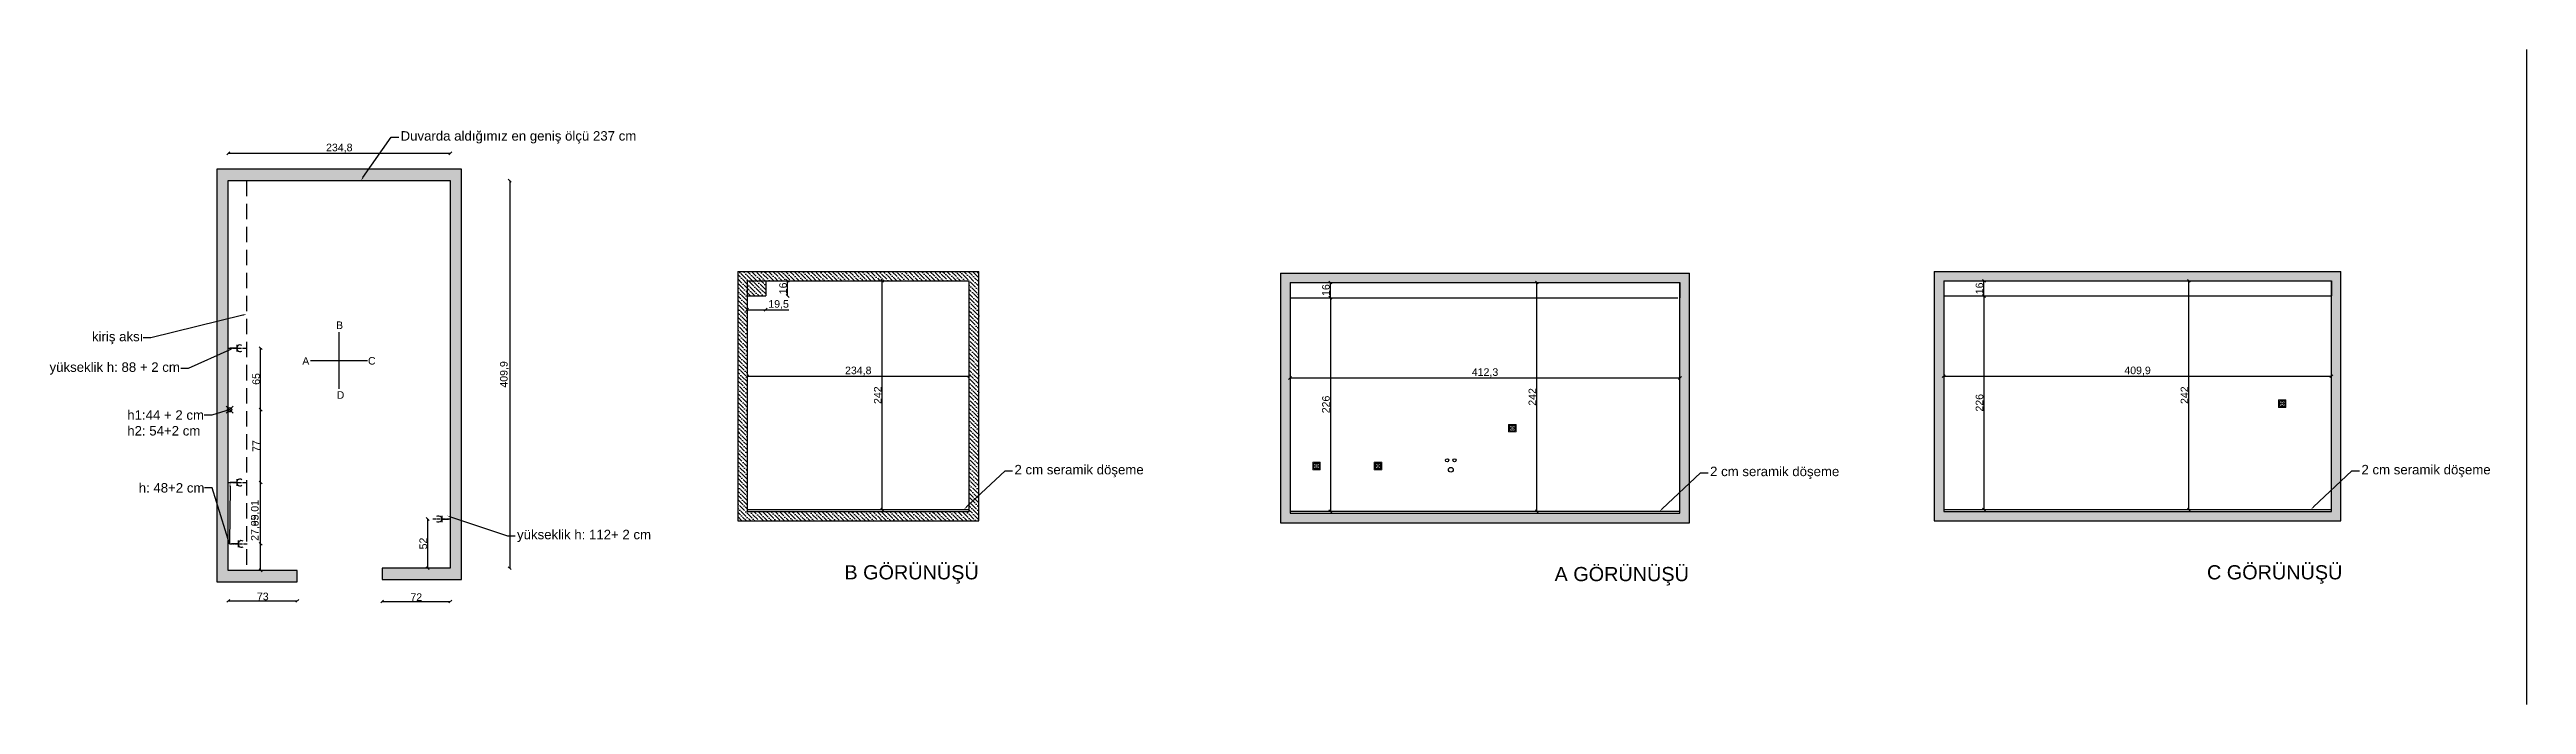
# Model space of a CAD drawing. Header units: millimetres. Extents: x -1860 to 15304, y 307 to 22353.
# Drawn here: x 3606 to 6225, y 19920 to 20613 of the extents above; entities that cross this region are included whole.
import ezdxf
from ezdxf import colors
from ezdxf.entities.mleader import LeaderData, LeaderLine
from ezdxf.math import Vec2, Vec3

# ---------------------------------------------------------------- set-up
doc = ezdxf.new("R2010")
doc.units = ezdxf.units.MM
doc.set_wipeout_variables(frame=1)
doc.linetypes.add('( Hidden )', pattern=[0.375, 0.25, -0.125])
doc.linetypes.add('CENTER', pattern=[50.8, 31.75, -6.35, 6.35, -6.35])
for name, color, linetype in [('0_Toner_Axis', 8, 'CENTER'), ('5_Toner_Electrical', 133, 'Continuous'), ('perde', 90, 'Continuous'), ('prizler elektrik', 2, 'Continuous')]:
    doc.layers.add(name, color=color, linetype=linetype)
doc.layers.add('5_ID-Electrical _Priz', color=3, linetype='Continuous', lineweight=0)
doc.layers.add('çerçeve', color=40, linetype='Continuous', lineweight=40)
doc.styles.get("Standard").update_dxf_attribs({"font": 'arial.ttf'})
doc.dimstyles.new('ISO-25', dxfattribs={"dimtxt": 8, "dimasz": 3, "dimexe": 1.25, "dimexo": 0.625, "dimtad": 1, "dimtxsty": 'Standard', "dimblk": 'OBLIQUE', "dimcen": 2.5, "dimse1": 1, "dimse2": 1, "dimadec": 0, "dimazin": 0, "dimtfac": 1, "dimtmove": 0, "dimatfit": 3, "dimldrblk": 'OBLIQUE', "dimfxl": 1, "dimarcsym": 0})
pattern_1 = [(315, (-2901.9536, 11109.7575), (6.1739261, -1.683798), [7.9375, -1.5875, 0, -1.5875])]

msp = doc.modelspace()

# ---------------------------------------------------------------- texts
at = {"color": 1, "attachment_point": 1}
for s, insert, char_height, width in [('B', (3909.17165, 20325.52306), 8, 7.0048524), ('A', (3873.46247, 20287.66272), 8, 7.0048524), ('C', (3942.9448, 20287.87784), 8, 7.0048524), ('D', (3909.817, 20251.73842), 8, 7.0048524), ('B GÖRÜNÜŞÜ', (4446.65282, 20067.65664), 15, 172.095613), ('A GÖRÜNÜŞÜ', (5197.51107, 20065.78837), 15, 172.095613), ('C GÖRÜNÜŞÜ', (5887.30074, 20067.65664), 15, 172.095613)]:
    msp.add_mtext(s, dxfattribs=dict(at, insert=insert, char_height=char_height, width=width))

# ---------------------------------------------------------------- blocks, each defined once
blk = doc.blocks.new('_Oblique')
at = {"color": 0, "linetype": 'ByBlock', "lineweight": -2}
blk.add_line((-0.5, -0.5), (0.5, 0.5), dxfattribs=at)
blk = doc.blocks.new('*D483')
at = {"layer": 'Defpoints', "color": 0, "transparency": 16777216}
for p in [(4030, 20503.4), (3795.2, 20474.5), (4030, 20474.5)]:
    blk.add_point(p, dxfattribs=at)
at = {"layer": 'çerçeve', "color": 0, "lineweight": -2, "transparency": 16777216}
blk.add_line((3795.2, 20503.4), (4030, 20503.4), dxfattribs=at)
at = {"layer": 'çerçeve', "color": 0, "lineweight": -2, "transparency": 16777216, "xscale": 3, "yscale": 3, "zscale": 3, "rotation": 180}
blk.add_blockref('_Oblique', (3795.2, 20503.4), dxfattribs=at)
at = {"layer": 'çerçeve', "color": 0, "lineweight": -2, "transparency": 16777216, "xscale": 3, "yscale": 3, "zscale": 3}
blk.add_blockref('_Oblique', (4030, 20503.4), dxfattribs=at)
at = {"layer": 'çerçeve', "color": 0, "transparency": 16777216, "insert": (3912.6, 20508.8), "char_height": 8, "attachment_point": 5}
blk.add_mtext('234,8', dxfattribs=at)
blk = doc.blocks.new('*D484')
at = {"layer": 'Defpoints', "color": 0, "transparency": 16777216}
for p in [(4030, 20474.5), (4030, 20064.6), (4092.8, 20064.6)]:
    blk.add_point(p, dxfattribs=at)
at = {"layer": 'çerçeve', "color": 0, "lineweight": -2, "transparency": 16777216}
blk.add_line((4092.8, 20474.5), (4092.8, 20064.6), dxfattribs=at)
at = {"layer": 'çerçeve', "color": 0, "lineweight": -2, "transparency": 16777216, "xscale": 3, "yscale": 3, "zscale": 3}
for p, rotation in [((4092.8, 20474.5), 90), ((4092.8, 20064.6), 270)]:
    blk.add_blockref('_Oblique', p, dxfattribs=dict(at, rotation=rotation))
at = {"layer": 'çerçeve', "color": 0, "transparency": 16777216, "insert": (4087.3, 20269.5), "char_height": 8, "attachment_point": 5, "rotation": 90}
blk.add_mtext('409,9', dxfattribs=at)
blk = doc.blocks.new('*D485')
at = {"layer": 'Defpoints', "color": 0, "transparency": 16777216}
for p in [(3795.2, 20062.2), (3868.2, 20062.2), (3868.2, 20029.9)]:
    blk.add_point(p, dxfattribs=at)
at = {"layer": 'çerçeve', "color": 0, "lineweight": -2, "transparency": 16777216}
blk.add_line((3795.2, 20029.9), (3868.2, 20029.9), dxfattribs=at)
at = {"layer": 'çerçeve', "color": 0, "lineweight": -2, "transparency": 16777216, "xscale": 3, "yscale": 3, "zscale": 3, "rotation": 180}
blk.add_blockref('_Oblique', (3795.2, 20029.9), dxfattribs=at)
at = {"layer": 'çerçeve', "color": 0, "lineweight": -2, "transparency": 16777216, "xscale": 3, "yscale": 3, "zscale": 3}
blk.add_blockref('_Oblique', (3868.2, 20029.9), dxfattribs=at)
at = {"layer": 'çerçeve', "color": 0, "transparency": 16777216, "insert": (3831.7, 20034.6), "char_height": 8, "attachment_point": 5}
blk.add_mtext('73', dxfattribs=at)
blk = doc.blocks.new('*D486')
at = {"layer": 'Defpoints', "color": 0, "transparency": 16777216}
for p in [(3958, 20064.6), (4030, 20064.6), (4030, 20029.3)]:
    blk.add_point(p, dxfattribs=at)
at = {"layer": 'çerçeve', "color": 0, "lineweight": -2, "transparency": 16777216}
blk.add_line((3958, 20029.3), (4030, 20029.3), dxfattribs=at)
at = {"layer": 'çerçeve', "color": 0, "lineweight": -2, "transparency": 16777216, "xscale": 3, "yscale": 3, "zscale": 3, "rotation": 180}
blk.add_blockref('_Oblique', (3958, 20029.3), dxfattribs=at)
at = {"layer": 'çerçeve', "color": 0, "lineweight": -2, "transparency": 16777216, "xscale": 3, "yscale": 3, "zscale": 3}
blk.add_blockref('_Oblique', (4030, 20029.3), dxfattribs=at)
at = {"layer": 'çerçeve', "color": 0, "transparency": 16777216, "insert": (3994, 20033.9), "char_height": 8, "attachment_point": 5}
blk.add_mtext('72', dxfattribs=at)
blk = doc.blocks.new('zgvfdvd')
at = {"layer": 'prizler elektrik', "lineweight": 30}
for p, q in [((22208.3, -7204.6), (22213.3, -7209.6)), ((22213.3, -7204.6), (22208.3, -7209.6))]:
    blk.add_line(p, q, dxfattribs=at)
blk.add_circle((22210.8, -7207.1), 1.5, dxfattribs=at)
blk = doc.blocks.new('A$C5399117F')
at = {"layer": '0_Toner_Axis', "ltscale": 0.1}
blk.add_lwpolyline([(3.5, 18.8), (3.5, 0)], dxfattribs=at)
at = {"layer": '5_Toner_Electrical'}
for p, q in [((7, 9.9), (0, 9.9)), ((3.5, 9.9), (3.5, 16.9))]:
    blk.add_line(p, q, dxfattribs=at)
blk.add_arc((3.5, 6.4), 3.53, 326.7114, 213.2886, dxfattribs=at)
blk = doc.blocks.new('*D478')
at = {"layer": 'Defpoints', "color": 0, "transparency": 16777216}
for p in [(3804.3, 20090.2), (3829.4, 20090.2), (3804.3, 20062.2)]:
    blk.add_point(p, dxfattribs=at)
at = {"layer": 'çerçeve', "color": 0, "lineweight": -2, "transparency": 16777216}
for p, q in [((3829.4, 20090.2), (3829.4, 20121.6)), ((3829.4, 20062.2), (3829.4, 20090.2))]:
    blk.add_line(p, q, dxfattribs=at)
at = {"layer": 'çerçeve', "color": 0, "lineweight": -2, "transparency": 16777216, "xscale": 3, "yscale": 3, "zscale": 3}
for p, rotation in [((3829.4, 20090.2), 90), ((3829.4, 20062.2), 270)]:
    blk.add_blockref('_Oblique', p, dxfattribs=dict(at, rotation=rotation))
at = {"layer": 'çerçeve', "color": 0, "transparency": 16777216, "insert": (3824, 20107.4), "char_height": 8, "attachment_point": 5, "rotation": 90}
blk.add_mtext('27,99', dxfattribs=at)
blk = doc.blocks.new('*D479')
at = {"layer": 'Defpoints', "color": 0, "transparency": 16777216}
for p in [(3814, 20155.2), (3829.4, 20155.2), (3804.3, 20090.2)]:
    blk.add_point(p, dxfattribs=at)
at = {"layer": 'çerçeve', "color": 0, "lineweight": -2, "transparency": 16777216}
blk.add_line((3829.4, 20090.2), (3829.4, 20155.2), dxfattribs=at)
at = {"layer": 'çerçeve', "color": 0, "lineweight": -2, "transparency": 16777216, "xscale": 3, "yscale": 3, "zscale": 3}
for p, rotation in [((3829.4, 20155.2), 90), ((3829.4, 20090.2), 270)]:
    blk.add_blockref('_Oblique', p, dxfattribs=dict(at, rotation=rotation))
at = {"layer": 'çerçeve', "color": 0, "transparency": 16777216, "insert": (3824, 20122.7), "char_height": 8, "attachment_point": 5, "rotation": 90}
blk.add_mtext('65,01', dxfattribs=at)
blk = doc.blocks.new('*D480')
at = {"layer": 'Defpoints', "color": 0, "transparency": 16777216}
for p in [(3796.6, 20232.2), (3829.4, 20232.2), (3814, 20155.2)]:
    blk.add_point(p, dxfattribs=at)
at = {"layer": 'çerçeve', "color": 0, "lineweight": -2, "transparency": 16777216}
blk.add_line((3829.4, 20155.2), (3829.4, 20232.2), dxfattribs=at)
at = {"layer": 'çerçeve', "color": 0, "lineweight": -2, "transparency": 16777216, "xscale": 3, "yscale": 3, "zscale": 3}
for p, rotation in [((3829.4, 20232.2), 90), ((3829.4, 20155.2), 270)]:
    blk.add_blockref('_Oblique', p, dxfattribs=dict(at, rotation=rotation))
at = {"layer": 'çerçeve', "color": 0, "transparency": 16777216, "insert": (3824.8, 20193.7), "char_height": 8, "attachment_point": 5, "rotation": 90}
blk.add_mtext('77', dxfattribs=at)
blk = doc.blocks.new('*D481')
at = {"layer": 'Defpoints', "color": 0, "transparency": 16777216}
for p in [(3814, 20297.2), (3829.4, 20297.2), (3796.6, 20232.2)]:
    blk.add_point(p, dxfattribs=at)
at = {"layer": 'çerçeve', "color": 0, "lineweight": -2, "transparency": 16777216}
blk.add_line((3829.4, 20232.2), (3829.4, 20297.2), dxfattribs=at)
at = {"layer": 'çerçeve', "color": 0, "lineweight": -2, "transparency": 16777216, "xscale": 3, "yscale": 3, "zscale": 3}
for p, rotation in [((3829.4, 20297.2), 90), ((3829.4, 20232.2), 270)]:
    blk.add_blockref('_Oblique', p, dxfattribs=dict(at, rotation=rotation))
at = {"layer": 'çerçeve', "color": 0, "transparency": 16777216, "insert": (3824.7, 20264.7), "char_height": 8, "attachment_point": 5, "rotation": 90}
blk.add_mtext('65', dxfattribs=at)
blk = doc.blocks.new('*D482')
at = {"layer": 'Defpoints', "color": 0, "transparency": 16777216}
for p in [(4006.1, 20116.6), (4030, 20116.6), (4030, 20064.6)]:
    blk.add_point(p, dxfattribs=at)
at = {"layer": 'çerçeve', "color": 0, "lineweight": -2, "transparency": 16777216}
blk.add_line((4006.1, 20064.6), (4006.1, 20116.6), dxfattribs=at)
at = {"layer": 'çerçeve', "color": 0, "lineweight": -2, "transparency": 16777216, "xscale": 3, "yscale": 3, "zscale": 3}
for p, rotation in [((4006.1, 20116.6), 90), ((4006.1, 20064.6), 270)]:
    blk.add_blockref('_Oblique', p, dxfattribs=dict(at, rotation=rotation))
at = {"layer": 'çerçeve', "color": 0, "transparency": 16777216, "insert": (4001.4, 20090.6), "char_height": 8, "attachment_point": 5, "rotation": 90}
blk.add_mtext('52', dxfattribs=at)
blk = doc.blocks.new('*D487')
at = {"color": 0, "lineweight": -2, "transparency": 16777216}
for p, q in [((4343.9, 20337.9), (4363.4, 20337.9)), ((4363.4, 20337.9), (4387.8, 20337.9))]:
    blk.add_line(p, q, dxfattribs=at)
at = {"layer": 'Defpoints', "color": 0, "transparency": 16777216}
for p in [(4343.9, 20352.5), (4363.4, 20352.5), (4363.4, 20337.9)]:
    blk.add_point(p, dxfattribs=at)
at = {"color": 0, "lineweight": -2, "transparency": 16777216, "xscale": 3, "yscale": 3, "zscale": 3, "rotation": 180}
blk.add_blockref('_Oblique', (4343.9, 20337.9), dxfattribs=at)
at = {"color": 0, "lineweight": -2, "transparency": 16777216, "xscale": 3, "yscale": 3, "zscale": 3}
blk.add_blockref('_Oblique', (4363.4, 20337.9), dxfattribs=at)
at = {"color": 0, "transparency": 16777216, "insert": (4377.1, 20343.3), "char_height": 8, "attachment_point": 5}
blk.add_mtext('19,5', dxfattribs=at)
blk = doc.blocks.new('*D488')
at = {"color": 0, "lineweight": -2, "transparency": 16777216}
blk.add_line((4386.6, 20352.5), (4386.6, 20368.5), dxfattribs=at)
at = {"layer": 'Defpoints', "color": 0, "transparency": 16777216}
for p in [(4363.4, 20368.5), (4363.4, 20352.5), (4386.6, 20368.5)]:
    blk.add_point(p, dxfattribs=at)
at = {"color": 0, "lineweight": -2, "transparency": 16777216, "xscale": 3, "yscale": 3, "zscale": 3}
for p, rotation in [((4386.6, 20368.5), 90), ((4386.6, 20352.5), 270)]:
    blk.add_blockref('_Oblique', p, dxfattribs=dict(at, rotation=rotation))
at = {"color": 0, "transparency": 16777216, "insert": (4381.8, 20360.5), "char_height": 8, "attachment_point": 5, "rotation": 90}
blk.add_mtext('16', dxfattribs=at)
blk = doc.blocks.new('*D489')
at = {"color": 0, "lineweight": -2, "transparency": 16777216}
blk.add_line((4486.6, 20126.5), (4486.6, 20368.5), dxfattribs=at)
at = {"layer": 'Defpoints', "color": 0, "transparency": 16777216}
for p in [(4486.6, 20368.5), (4500.3, 20368.5), (4500.3, 20126.5)]:
    blk.add_point(p, dxfattribs=at)
at = {"color": 0, "lineweight": -2, "transparency": 16777216, "xscale": 3, "yscale": 3, "zscale": 3}
for p, rotation in [((4486.6, 20368.5), 90), ((4486.6, 20126.5), 270)]:
    blk.add_blockref('_Oblique', p, dxfattribs=dict(at, rotation=rotation))
at = {"color": 0, "transparency": 16777216, "insert": (4481.9, 20247.5), "char_height": 8, "attachment_point": 5, "rotation": 90}
blk.add_mtext('242', dxfattribs=at)
blk = doc.blocks.new('*D490')
at = {"color": 0, "lineweight": -2, "transparency": 16777216}
blk.add_line((4343.9, 20267.6), (4578.7, 20267.6), dxfattribs=at)
at = {"layer": 'Defpoints', "color": 0, "transparency": 16777216}
for p in [(4343.9, 20274.9), (4578.7, 20274.9), (4578.7, 20267.6)]:
    blk.add_point(p, dxfattribs=at)
at = {"color": 0, "lineweight": -2, "transparency": 16777216, "xscale": 3, "yscale": 3, "zscale": 3, "rotation": 180}
blk.add_blockref('_Oblique', (4343.9, 20267.6), dxfattribs=at)
at = {"color": 0, "lineweight": -2, "transparency": 16777216, "xscale": 3, "yscale": 3, "zscale": 3}
blk.add_blockref('_Oblique', (4578.7, 20267.6), dxfattribs=at)
at = {"color": 0, "transparency": 16777216, "insert": (4461.3, 20273), "char_height": 8, "attachment_point": 5}
blk.add_mtext('234,8', dxfattribs=at)
blk = doc.blocks.new('*D491')
at = {"color": 0, "lineweight": -2, "transparency": 16777216}
blk.add_line((4960.5, 20350.7), (4960.5, 20366.7), dxfattribs=at)
at = {"layer": 'Defpoints', "color": 0, "transparency": 16777216}
for p in [(4960.5, 20366.7), (5327.7, 20350.7), (5330.1, 20366.7)]:
    blk.add_point(p, dxfattribs=at)
at = {"color": 0, "lineweight": -2, "transparency": 16777216, "xscale": 3, "yscale": 3, "zscale": 3}
for p, rotation in [((4960.5, 20366.7), 90), ((4960.5, 20350.7), 270)]:
    blk.add_blockref('_Oblique', p, dxfattribs=dict(at, rotation=rotation))
at = {"color": 0, "transparency": 16777216, "insert": (4955.8, 20358.7), "char_height": 8, "attachment_point": 5, "rotation": 90}
blk.add_mtext('16', dxfattribs=at)
blk = doc.blocks.new('*D492')
at = {"color": 0, "lineweight": -2, "transparency": 16777216}
blk.add_line((5178.7, 20124.7), (5178.7, 20366.7), dxfattribs=at)
at = {"layer": 'Defpoints', "color": 0, "transparency": 16777216}
for p in [(5178.7, 20366.7), (5192.4, 20366.7), (5192.4, 20124.7)]:
    blk.add_point(p, dxfattribs=at)
at = {"color": 0, "lineweight": -2, "transparency": 16777216, "xscale": 3, "yscale": 3, "zscale": 3}
for p, rotation in [((5178.7, 20366.7), 90), ((5178.7, 20124.7), 270)]:
    blk.add_blockref('_Oblique', p, dxfattribs=dict(at, rotation=rotation))
at = {"color": 0, "transparency": 16777216, "insert": (5174, 20245.7), "char_height": 8, "attachment_point": 5, "rotation": 90}
blk.add_mtext('242', dxfattribs=at)
blk = doc.blocks.new('*D493')
at = {"color": 0, "lineweight": -2, "transparency": 16777216}
blk.add_line((4917.8, 20265.7), (5330.1, 20265.7), dxfattribs=at)
at = {"layer": 'Defpoints', "color": 0, "transparency": 16777216}
for p in [(4917.8, 20273), (5330.1, 20273), (5330.1, 20265.7)]:
    blk.add_point(p, dxfattribs=at)
at = {"color": 0, "lineweight": -2, "transparency": 16777216, "xscale": 3, "yscale": 3, "zscale": 3, "rotation": 180}
blk.add_blockref('_Oblique', (4917.8, 20265.7), dxfattribs=at)
at = {"color": 0, "lineweight": -2, "transparency": 16777216, "xscale": 3, "yscale": 3, "zscale": 3}
blk.add_blockref('_Oblique', (5330.1, 20265.7), dxfattribs=at)
at = {"color": 0, "transparency": 16777216, "insert": (5124, 20271.2), "char_height": 8, "attachment_point": 5}
blk.add_mtext('412,3', dxfattribs=at)
blk = doc.blocks.new('*D494')
at = {"color": 0, "lineweight": -2, "transparency": 16777216}
blk.add_line((4960.5, 20350.7), (4960.5, 20124.7), dxfattribs=at)
at = {"layer": 'Defpoints', "color": 0, "transparency": 16777216}
for p in [(4969, 20350.7), (4960.5, 20124.7), (4969, 20124.7)]:
    blk.add_point(p, dxfattribs=at)
at = {"color": 0, "lineweight": -2, "transparency": 16777216, "xscale": 3, "yscale": 3, "zscale": 3}
for p, rotation in [((4960.5, 20350.7), 90), ((4960.5, 20124.7), 270)]:
    blk.add_blockref('_Oblique', p, dxfattribs=dict(at, rotation=rotation))
at = {"color": 0, "transparency": 16777216, "insert": (4955.8, 20237.7), "char_height": 8, "attachment_point": 5, "rotation": 90}
blk.add_mtext('226', dxfattribs=at)
blk = doc.blocks.new('priz')
blk.add_wipeout([(12844.2, 13291.9), (12852.2, 13291.9), (12852.2, 13299.9), (12844.2, 13299.9)]).dxf.layer = '5_ID-Electrical _Priz'
at = {"layer": '5_ID-Electrical _Priz'}
for points in [[(12844.2, 13299.9), (12852.2, 13299.9), (12852.2, 13291.9), (12844.2, 13291.9)], [(12852.1, 13299.8), (12852.1, 13291.9), (12844.3, 13291.9), (12844.3, 13299.8)], [(12851.2, 13298.9), (12845.2, 13298.9), (12845.2, 13292.9), (12851.2, 13292.9)], [(12850.9, 13298.6), (12845.5, 13298.6), (12845.5, 13293.2), (12850.9, 13293.2)]]:
    blk.add_lwpolyline(points, close=True, dxfattribs=at)
for centre, radius in [((12848.2, 13295.9), 1.88), ((12847.6, 13295.9), 0.23), ((12848.7, 13295.9), 0.23)]:
    blk.add_circle(centre, radius, dxfattribs=at)
blk = doc.blocks.new('*D495')
at = {"color": 0, "lineweight": -2, "transparency": 16777216}
blk.add_line((5651.5, 20352.5), (5651.5, 20368.5), dxfattribs=at)
at = {"layer": 'Defpoints', "color": 0, "transparency": 16777216}
for p in [(5651.5, 20368.5), (6016.4, 20352.5), (6018.8, 20368.5)]:
    blk.add_point(p, dxfattribs=at)
at = {"color": 0, "lineweight": -2, "transparency": 16777216, "xscale": 3, "yscale": 3, "zscale": 3}
for p, rotation in [((5651.5, 20368.5), 90), ((5651.5, 20352.5), 270)]:
    blk.add_blockref('_Oblique', p, dxfattribs=dict(at, rotation=rotation))
at = {"color": 0, "transparency": 16777216, "insert": (5646.8, 20360.5), "char_height": 8, "attachment_point": 5, "rotation": 90}
blk.add_mtext('16', dxfattribs=at)
blk = doc.blocks.new('*D496')
at = {"color": 0, "lineweight": -2, "transparency": 16777216}
blk.add_line((5868.2, 20126.5), (5868.2, 20368.5), dxfattribs=at)
at = {"layer": 'Defpoints', "color": 0, "transparency": 16777216}
for p in [(5868.2, 20368.5), (5881.9, 20368.5), (5881.9, 20126.5)]:
    blk.add_point(p, dxfattribs=at)
at = {"color": 0, "lineweight": -2, "transparency": 16777216, "xscale": 3, "yscale": 3, "zscale": 3}
for p, rotation in [((5868.2, 20368.5), 90), ((5868.2, 20126.5), 270)]:
    blk.add_blockref('_Oblique', p, dxfattribs=dict(at, rotation=rotation))
at = {"color": 0, "transparency": 16777216, "insert": (5863.5, 20247.5), "char_height": 8, "attachment_point": 5, "rotation": 90}
blk.add_mtext('242', dxfattribs=at)
blk = doc.blocks.new('*D497')
at = {"color": 0, "lineweight": -2, "transparency": 16777216}
blk.add_line((5608.9, 20267.6), (6018.8, 20267.6), dxfattribs=at)
at = {"layer": 'Defpoints', "color": 0, "transparency": 16777216}
for p in [(5608.9, 20274.9), (6018.8, 20274.9), (6018.8, 20267.6)]:
    blk.add_point(p, dxfattribs=at)
at = {"color": 0, "lineweight": -2, "transparency": 16777216, "xscale": 3, "yscale": 3, "zscale": 3, "rotation": 180}
blk.add_blockref('_Oblique', (5608.9, 20267.6), dxfattribs=at)
at = {"color": 0, "lineweight": -2, "transparency": 16777216, "xscale": 3, "yscale": 3, "zscale": 3}
blk.add_blockref('_Oblique', (6018.8, 20267.6), dxfattribs=at)
at = {"color": 0, "transparency": 16777216, "insert": (5813.9, 20273), "char_height": 8, "attachment_point": 5}
blk.add_mtext('409,9', dxfattribs=at)
blk = doc.blocks.new('*D498')
at = {"color": 0, "lineweight": -2, "transparency": 16777216}
blk.add_line((5651.5, 20352.5), (5651.5, 20126.5), dxfattribs=at)
at = {"layer": 'Defpoints', "color": 0, "transparency": 16777216}
for p in [(5660.1, 20352.5), (5651.5, 20126.5), (5660.1, 20126.5)]:
    blk.add_point(p, dxfattribs=at)
at = {"color": 0, "lineweight": -2, "transparency": 16777216, "xscale": 3, "yscale": 3, "zscale": 3}
for p, rotation in [((5651.5, 20352.5), 90), ((5651.5, 20126.5), 270)]:
    blk.add_blockref('_Oblique', p, dxfattribs=dict(at, rotation=rotation))
at = {"color": 0, "transparency": 16777216, "insert": (5646.8, 20239.5), "char_height": 8, "attachment_point": 5, "rotation": 90}
blk.add_mtext('226', dxfattribs=at)

# ---------------------------------------------------------------- dimensions: what is measured, and where the dimension line sits
for base, p1, p2, picture, middle in [((4363.41556, 20337.85557), (4343.91556, 20352.52259), (4363.41556, 20352.52259), '*D487', (4377.08421, 20343.28821)), ((4578.71556, 20267.60593), (4343.91556, 20274.85754), (4578.71556, 20274.85754), '*D490', (4461.31556, 20273.03857)), ((5330.12643, 20265.73767), (4917.82643, 20272.98927), (5330.12643, 20272.98927), '*D493', (5123.97643, 20271.17031)), ((6018.81511, 20267.60593), (5608.91511, 20274.85754), (6018.81511, 20274.85754), '*D497', (5813.86511, 20273.03857))]:
    dim = msp.add_linear_dim(base=base, p1=p1, p2=p2, dimstyle='ISO-25')
    dim.commit()
    dim.dimension.update_dxf_attribs({"geometry": picture, "text_midpoint": middle})
for base, p1, p2, picture, middle in [((4386.55024, 20368.52259), (4363.41556, 20352.52259), (4363.41556, 20368.52259), '*D488', (4381.84066, 20360.52259)), ((4486.57399, 20368.52259), (4500.27523, 20126.52259), (4500.27523, 20368.52259), '*D489', (4481.93262, 20247.52259)), ((4960.46112, 20366.65432), (5327.72643, 20350.65432), (5330.12643, 20366.65432), '*D491', (4955.75153, 20358.65432)), ((4960.46112, 20124.65432), (4969.00669, 20350.65432), (4969.00669, 20124.65432), '*D494', (4955.75153, 20237.65432)), ((5178.68692, 20366.65432), (5192.38816, 20124.65432), (5192.38816, 20366.65432), '*D492', (5174.04555, 20245.65432)), ((5651.54979, 20368.52259), (6016.41511, 20352.52259), (6018.81511, 20368.52259), '*D495', (5646.84021, 20360.52259)), ((5651.54979, 20126.52259), (5660.09537, 20352.52259), (5660.09537, 20126.52259), '*D498', (5646.84021, 20239.52259)), ((5868.17737, 20368.52259), (5881.87861, 20126.52259), (5881.87861, 20368.52259), '*D496', (5863.536, 20247.52259))]:
    dim = msp.add_linear_dim(base=base, p1=p1, p2=p2, angle=90, dimstyle='ISO-25')
    dim.commit()
    dim.dimension.update_dxf_attribs({"geometry": picture, "text_midpoint": middle})
at = {"layer": 'çerçeve'}
for base, p1, p2, picture, middle in [((4029.9569, 20503.37095), (3795.1569, 20474.46628), (4029.9569, 20474.46628), '*D483', (3912.5569, 20508.80359)), ((3868.1569, 20029.85794), (3795.1569, 20062.16628), (3868.1569, 20062.16628), '*D485', (3831.6569, 20034.57025)), ((4029.9569, 20029.26323), (3957.9569, 20064.56628), (4029.9569, 20064.56628), '*D486', (3993.9569, 20033.9046))]:
    dim = msp.add_linear_dim(base=base, p1=p1, p2=p2, dimstyle='ISO-25', override={"dimtmove": 1}, dxfattribs=at)
    dim.commit()
    dim.dimension.update_dxf_attribs({"geometry": picture, "text_midpoint": middle})
for base, p1, p2, picture, middle in [((4092.76915, 20064.56628), (4029.9569, 20474.46628), (4029.9569, 20064.56628), '*D484', (4087.33651, 20269.51628)), ((3829.43684, 20297.1679), (3796.60871, 20232.16628), (3814.00306, 20297.1679), '*D481', (3824.72726, 20264.66709)), ((3829.43684, 20232.16628), (3814.00306, 20155.16628), (3796.60871, 20232.16628), '*D480', (3824.81184, 20193.66628)), ((3829.43684, 20155.16628), (3804.26097, 20090.15944), (3814.00306, 20155.16628), '*D479', (3824.0042, 20122.66286))]:
    dim = msp.add_linear_dim(base=base, p1=p1, p2=p2, angle=90, dimstyle='ISO-25', override={"dimtmove": 1}, dxfattribs=at)
    dim.commit()
    dim.dimension.update_dxf_attribs({"geometry": picture, "text_midpoint": middle})
for base, p1, p2, picture, middle in [((3829.43684, 20090.15944), (3804.26097, 20062.16628), (3804.26097, 20090.15944), '*D478', (3824.0042, 20107.3588)), ((4006.14593, 20116.56628), (4029.9569, 20064.56628), (4029.9569, 20116.56628), '*D482', (4001.43635, 20090.56628))]:
    dim = msp.add_linear_dim(base=base, p1=p1, p2=p2, angle=90, dimstyle='ISO-25', dxfattribs=at)
    dim.commit()
    dim.dimension.update_dxf_attribs({"geometry": picture, "text_midpoint": middle})

# ---------------------------------------------------------------- hatches: boundary and pattern name
h = msp.add_hatch()
h.set_pattern_fill('ANSI36', color=256, angle=270)
h.set_pattern_definition([(315, (-3366.295, 9412.3268), (6.1739261, -1.683798), [7.9375, -1.5875, 0, -1.5875])])
h.paths.add_polyline_path([(4041.9569, 20486.46628), (3783.1569, 20486.46628), (3783.1569, 20050.16628), (3868.1569, 20050.16628), (3868.1569, 20062.16628), (3795.1569, 20062.16628), (3795.1569, 20474.46628), (4029.9569, 20474.46628), (4029.9569, 20064.56628), (3957.9569, 20064.56628), (3957.9569, 20052.56628), (4041.9569, 20052.56628)])
h = msp.add_hatch()
h.set_pattern_fill('ANSI36', color=256, angle=270)
h.set_pattern_definition(pattern_1)
h.paths.add_polyline_path([(4588.71556, 20378.52259), (4333.91556, 20378.52259), (4333.91556, 20114.52259), (4588.71556, 20114.52259)])
h.paths.add_polyline_path([(4578.71556, 20124.52259), (4343.91556, 20124.52259), (4343.91556, 20368.52259), (4578.71556, 20368.52259)], flags=16)
h = msp.add_hatch()
h.set_pattern_fill('ANSI36', color=256, angle=270)
h.set_pattern_definition([(315, (-2328.0427, 11107.8892), (6.1739261, -1.683798), [7.9375, -1.5875, 0, -1.5875])])
h.paths.add_polyline_path([(5340.12643, 20376.65432), (4907.82643, 20376.65432), (4907.82643, 20112.65432), (5340.12643, 20112.65432)])
h.paths.add_polyline_path([(5330.12643, 20122.65432), (4917.82643, 20122.65432), (4917.82643, 20366.65432), (5330.12643, 20366.65432)], flags=16)
h = msp.add_hatch()
h.set_pattern_fill('ANSI36', color=256, angle=270)
h.set_pattern_definition([(315, (-1636.954, 11109.7575), (6.1739261, -1.683798), [7.9375, -1.5875, 0, -1.5875])])
h.paths.add_polyline_path([(6028.81511, 20378.52259), (5598.91511, 20378.52259), (5598.91511, 20114.52259), (6028.81511, 20114.52259)])
h.paths.add_polyline_path([(6018.81511, 20124.52259), (5608.91511, 20124.52259), (5608.91511, 20368.52259), (6018.81511, 20368.52259)], flags=16)
h = msp.add_hatch()
h.set_pattern_fill('ANSI36', color=256, angle=270)
h.set_pattern_definition(pattern_1)
h.paths.add_polyline_path([(4363.41556, 20368.52259), (4343.91556, 20368.52259), (4343.91556, 20352.52259), (4363.41556, 20352.52259)])

# ---------------------------------------------------------------- linework, layer by layer
for p, q in [((6225.09842, 20613.1769), (6225.09842, 19920.32877)), ((3795.1569, 20474.46628), (3811.1569, 20474.46628)), ((4333.91556, 20378.52259), (4333.91556, 20114.52259)), ((4333.91556, 20378.52259), (4588.71556, 20378.52259)), ((4588.71556, 20114.52259), (4588.71556, 20378.52259)), ((4907.82643, 20376.65432), (4907.82643, 20112.65432)), ((4907.82643, 20376.65432), (5340.12643, 20376.65432)), ((5340.12643, 20112.65432), (5340.12643, 20376.65432)), ((5598.91511, 20378.52259), (5598.91511, 20114.52259)), ((5598.91511, 20378.52259), (6028.81511, 20378.52259)), ((6028.81511, 20114.52259), (6028.81511, 20378.52259)), ((4343.91556, 20368.52259), (4343.91556, 20124.52259)), ((4343.91556, 20368.52259), (4578.71556, 20368.52259)), ((4343.91556, 20352.52259), (4363.41556, 20352.52259)), ((4363.41556, 20368.52259), (4363.41556, 20352.52259)), ((4578.71556, 20124.52259), (4578.71556, 20368.52259)), ((4917.82643, 20366.65432), (4917.82643, 20122.65432)), ((4917.82643, 20366.65432), (5330.12643, 20366.65432)), ((4917.82643, 20350.65432), (5327.72643, 20350.65432)), ((5330.12643, 20122.65432), (5330.12643, 20366.65432)), ((5330.12643, 20366.65432), (5330.12643, 20350.65432)), ((5608.91511, 20368.52259), (5608.91511, 20124.52259)), ((5608.91511, 20368.52259), (6018.81511, 20368.52259)), ((5608.91511, 20352.52259), (6018.81511, 20352.52259)), ((6018.81511, 20124.52259), (6018.81511, 20368.52259)), ((6018.81511, 20368.52259), (6018.81511, 20352.52259)), ((3912.28406, 20314.11192), (3912.28406, 20254.11192)), ((3882.28406, 20284.11192), (3942.28406, 20284.11192)), ((4333.91556, 20114.52259), (4588.71556, 20114.52259)), ((4343.91556, 20126.52259), (4578.71556, 20126.52259)), ((4343.91556, 20124.52259), (4578.71556, 20124.52259)), ((4917.82643, 20124.65432), (5330.12643, 20124.65432)), ((4917.82643, 20122.65432), (5330.12643, 20122.65432)), ((5598.91511, 20114.52259), (6028.81511, 20114.52259)), ((5608.91511, 20126.52259), (6018.81511, 20126.52259)), ((5608.91511, 20124.52259), (6018.81511, 20124.52259)), ((4907.82643, 20112.65432), (5340.12643, 20112.65432))]:
    msp.add_line(p, q)
at = {"linetype": '( Hidden )', "ltscale": 65}
msp.add_line((3814.6569, 20474.46628), (3814.6569, 20062.16628), dxfattribs=at)
msp.add_lwpolyline([(4029.9569, 20064.56628), (3957.9569, 20064.56628), (3957.9569, 20052.56628), (4041.9569, 20052.56628), (4041.9569, 20486.46628), (3783.1569, 20486.46628), (3783.1569, 20050.16628), (3868.1569, 20050.16628), (3868.1569, 20062.16628), (3795.1569, 20062.16628), (3795.1569, 20474.46628), (4029.9569, 20474.46628)], close=True)
for centre, radius in [((5083.87021, 20178.65432), 1.69077), ((5087.82643, 20168.65432), 2.5), ((5091.70864, 20178.65432), 1.69077)]:
    msp.add_circle(centre, radius)

# ---------------------------------------------------------------- block references
at = {"rotation": 90}
for p in [(3814.00306, 20293.63968), (3814.00306, 20151.63805), (3815.45487, 20086.62959)]:
    msp.add_blockref('A$C5399117F', p, dxfattribs=at)
at = {"xscale": -1, "rotation": 270}
msp.add_blockref('A$C5399117F', (4011.11075, 20113.03805), dxfattribs=at)
at = {"layer": 'perde', "color": 0, "xscale": 1.5, "yscale": 1.5, "zscale": 1.5, "rotation": 269.9999999999999}
msp.add_blockref('zgvfdvd', (14607.29412, 53548.34905), dxfattribs=at)

msp.set_redraw_order([(e.dxf.handle, doc.entitydb.next_handle()) for e in msp.query("TEXT MTEXT ATTDEF DIMENSION ARC_DIMENSION")])  # texts and dimensions are drawn at this point

# ---------------------------------------------------------------- leaders
at = {"color": 6}
ml = msp.add_multileader_mtext('Standard', dxfattribs=at)
ml.set_content('Duvarda aldığımız en geniş ölçü 237 cm', color=6)
ml.set_leader_properties()
ml.build(insert=Vec2(0, 0))
ctx = ml.context
ctx.base_point, ctx.char_height, ctx.plane_origin = Vec3(3975.4006, 20520.33885), 10, Vec3(3935.37001, 20474.46628)
notes = []
notes.append((ctx, [(0, (1, 1, 0), (3967.4006, 20520.33885), (1, 0), 8, [(0, [(3935.37001, 20474.46628)], 0, [])])]))
ctx.mtext.insert, ctx.mtext.flow_direction = Vec3(3977.4006, 20526.80884), 5
ml = msp.add_multileader_mtext('Standard', dxfattribs=at)
ml.set_content('kiriş aksı', color=6)
ml.set_leader_properties()
ml.build(insert=Vec2(0, 0))
ctx = ml.context
ctx.base_point, ctx.char_height, ctx.plane_origin = Vec3(3649.11119, 20308.1687), 10, Vec3(3811.1569, 20333.1595)
notes.append((ctx, [(0, (1, 1, 0), (3713.21214, 20308.1687), (-1, 0), 8, [(0, [(3814.6569, 20333.1595)], 0, [])])]))
ctx.mtext.insert, ctx.mtext.flow_direction = Vec3(3651.11119, 20314.53636), 5
ml = msp.add_multileader_mtext('Standard', dxfattribs=at)
ml.set_content('yükseklik h: 88 + 2 cm', color=6)
ml.set_leader_properties()
ml.build(insert=Vec2(0, 0))
ctx = ml.context
ctx.base_point, ctx.char_height, ctx.plane_origin = Vec3(3604.24305, 20275.74074), 10, Vec3(3800.57998, 20297.16953)
notes.append((ctx, [(0, (1, 1, 0), (3752.93473, 20275.74074), (-1, 0), 8, [(0, [(3800.57998, 20297.16953)], 0, [])])]))
ctx.mtext.insert, ctx.mtext.flow_direction = Vec3(3606.24305, 20282.21073), 5
ml = msp.add_multileader_mtext('Standard', dxfattribs=at)
ml.set_content('h1:44 + 2 cm\\Ph2: 54+2 cm', color=6)
ml.set_leader_properties()
ml.build(insert=Vec2(0, 0))
ctx = ml.context
ctx.base_point, ctx.char_height, ctx.plane_origin = Vec3(3686.41132, 20226.44604), 10, Vec3(3796.60871, 20232.16628)
notes.append((ctx, [(0, (1, 1, 0), (3777.74284, 20226.44604), (-1, 0), 8, [(0, [(3796.60871, 20232.16628)], 0, [])])]))
ctx.mtext.insert, ctx.mtext.flow_direction = Vec3(3688.41132, 20231.53131), 5
ml = msp.add_multileader_mtext('Standard', dxfattribs=at)
ml.set_content('2 cm seramik döşeme', color=6)
ml.set_leader_properties()
ml.build(insert=Vec2(0, 0))
ctx = ml.context
ctx.base_point, ctx.char_height, ctx.plane_origin = Vec3(4624.4841, 20167.38414), 10, Vec3(4572.96865, 20126.52259)
notes.append((ctx, [(0, (1, 1, 0), (4616.4841, 20167.38414), (1, 0), 8, [(0, [(4572.96865, 20126.52259)], 0, [])])]))
ctx.mtext.insert, ctx.mtext.flow_direction = Vec3(4626.4841, 20173.7518), 5
ml = msp.add_multileader_mtext('Standard', dxfattribs=at)
ml.set_content('2 cm seramik döşeme', color=6)
ml.set_leader_properties()
ml.build(insert=Vec2(0, 0))
ctx = ml.context
ctx.base_point, ctx.char_height, ctx.plane_origin = Vec3(5359.93436, 20165.51587), 10, Vec3(5308.41891, 20124.65432)
notes.append((ctx, [(0, (1, 1, 0), (5351.93436, 20165.51587), (1, 0), 8, [(0, [(5308.41891, 20124.65432)], 0, [])])]))
ctx.mtext.insert, ctx.mtext.flow_direction = Vec3(5361.93436, 20171.88354), 5
ml = msp.add_multileader_mtext('Standard', dxfattribs=at)
ml.set_content('2 cm seramik döşeme', color=6)
ml.set_leader_properties()
ml.build(insert=Vec2(0, 0))
ctx = ml.context
ctx.base_point, ctx.char_height, ctx.plane_origin = Vec3(6048.62304, 20167.38414), 10, Vec3(5999.50759, 20126.52259)
notes.append((ctx, [(0, (1, 1, 0), (6040.62304, 20167.38414), (1, 0), 8, [(0, [(5997.10759, 20126.52259)], 0, [])])]))
ctx.mtext.insert, ctx.mtext.flow_direction = Vec3(6050.62304, 20173.7518), 5
ml = msp.add_multileader_mtext('Standard', dxfattribs=at)
ml.set_content('h: 48+2 cm', color=6)
ml.set_leader_properties()
ml.build(insert=Vec2(0, 0))
ctx = ml.context
ctx.base_point, ctx.char_height, ctx.plane_origin = Vec3(3698.53334, 20149.44767), 10, Vec3(3797.07998, 20155.1679)
notes.append((ctx, [(0, (1, 1, 0), (3778.21411, 20149.44767), (-1, 0), 8, [(1, [(3797.07998, 20155.1679), (3796.60871, 20090.15782)], 0, [])])]))
ctx.mtext.insert, ctx.mtext.flow_direction = Vec3(3700.53334, 20154.53293), 5
ml = msp.add_multileader_mtext('Standard', dxfattribs=at)
ml.set_content('yükseklik h: 112+ 2 cm', color=6)
ml.set_leader_properties()
ml.build(insert=Vec2(0, 0))
ctx = ml.context
ctx.base_point, ctx.char_height, ctx.plane_origin = Vec3(4098.53754, 20098.63749), 10, Vec3(4026.4569, 20120.06628)
notes.append((ctx, [(1, (1, 1, 0), (4090.53754, 20098.63749), (1, 0), 8, [(0, [(4026.4569, 20120.06628)], 0, [])])]))
ctx.mtext.insert, ctx.mtext.flow_direction = Vec3(4100.53754, 20105.10747), 5
for ctx, leaders in notes:
    for number, flags, end, landing, length, lines in leaders:
        leader = LeaderData()
        leader.index, (leader.has_last_leader_line, leader.has_dogleg_vector, leader.attachment_direction) = number, flags
        leader.last_leader_point, leader.dogleg_vector, leader.dogleg_length = Vec3(end), Vec3(landing), length
        for number, points, colour, breaks in lines:
            line = LeaderLine()
            line.index, line.vertices, line.color, line.breaks = number, Vec3.list(points), colors.encode_raw_color(colour), breaks
            leader.lines.append(line)
        ctx.leaders.append(leader)

# ---------------------------------------------------------------- next in the draw order: block references
at = {"layer": '5_ID-Electrical _Priz'}
for p in [(-6881.37848, 6942.64981), (-7695.36391, 6916.78154), (-7902.37399, 6876.78154), (-7837.36553, 6876.78154)]:
    msp.add_blockref('priz', p, dxfattribs=at)

doc.saveas('drawing.dxf')
